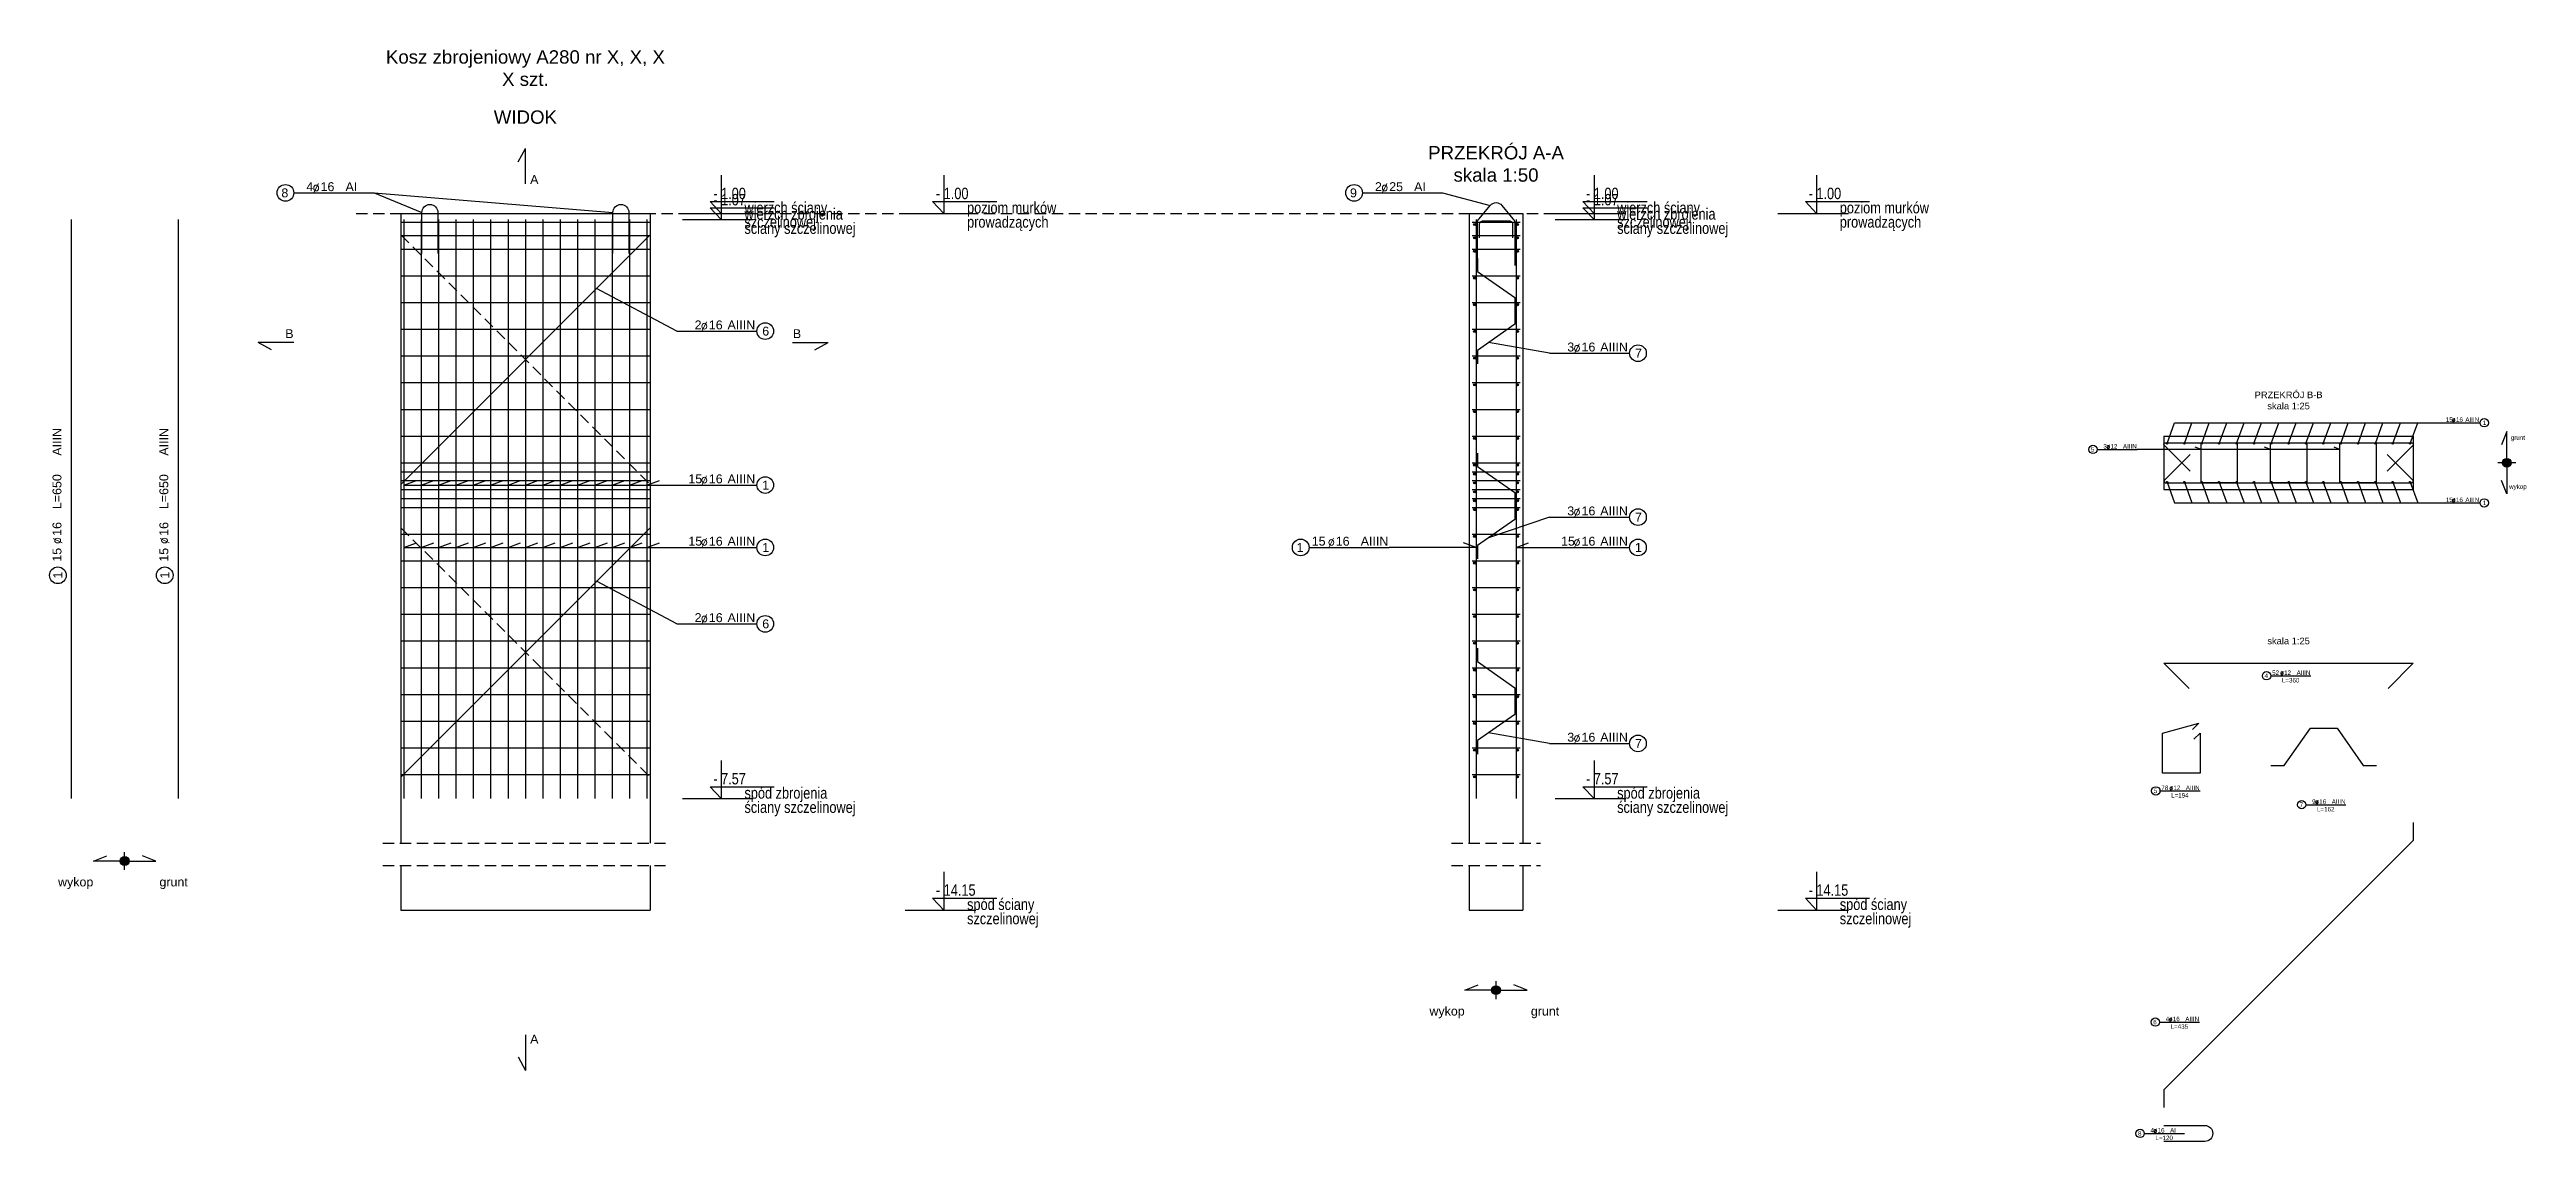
# Model space of a CAD drawing. Extents: x -5033 to 9347, y -17890 to -2362.
# Drawn here: x -1394 to 1387, y -12120 to -10894 of the extents above; entities that cross this region are included whole.
import ezdxf
from ezdxf.enums import TextEntityAlignment as Align

# ---------------------------------------------------------------- set-up
doc = ezdxf.new("R2010")
doc.units = 0
doc.header["$MEASUREMENT"] = 0
doc.linetypes.add('DASHED', pattern=[19.05, 12.7, -6.35])
for name, color, linetype in [('__SOL-KOTY_WYSOKOSCIOWE', 4, 'CONTINUOUS'), ('__SOL-OPISY', 4, 'CONTINUOUS'), ('__SOL-PRZERYWANA', 253, 'DASHED'), ('__SOL-WIDOK', 4, 'CONTINUOUS'), ('__SOL-ZBROJENIE', 3, 'CONTINUOUS')]:
    doc.layers.add(name, color=color, linetype=linetype)
doc.styles.add('ARIAL', font='arial.ttf', dxfattribs={"height": 2.5})
doc.styles.add('SIMPLEX', font='SIMPLEX.SHX', dxfattribs={"width": 0.8})
doc.styles.get("Standard").update_dxf_attribs({"font": 'arial.ttf'})

msp = doc.modelspace()

# ---------------------------------------------------------------- texts
at = {"layer": '__SOL-OPISY', "width": 2500, "attachment_point": 5}
for s, insert, char_height in [('Kosz zbrojeniowy A280 nr X, X, X\\PX szt.\\P', (-860, -10915), 15), ('\\P\\PWIDOK\\P', (-860, -10945), 15), ('\\P\\P\\PPRZEKRÓJ A-A\\Pskala 1:50\\P', (230, -10985), 15), ('A\\P', (-850, -11040), 10), ('B\\P', (-1125, -11213), 10), ('B\\P', (-555, -11213), 10), ('PRZEKRÓJ B-B\\Pskala 1:25\\P', (1120, -11288), 7.5), ('grunt\\P', (1377.5, -11330.5), 5), ('wykop\\P', (1377.5, -11385.5), 5), ('skala 1:25\\P', (1120, -11558), 7.5), ('wykop\\P', (-1365, -11830), 10), ('grunt\\P', (-1255, -11830), 10), ('wykop\\P', (175, -11975), 10), ('grunt\\P', (285, -11975), 10), ('A\\P', (-850, -12005), 10)]:
    msp.add_mtext(s, dxfattribs=dict(at, insert=insert, char_height=char_height))

# ---------------------------------------------------------------- blocks, each defined once
blk = doc.blocks.new('OPIS_PRET_BEZ_LINII')
at = {"layer": '__SOL-OPISY'}
blk.add_circle((25.7, 0), 9.36, dxfattribs=at)
at = {"layer": '__SOL-OPISY', "style": 'SIMPLEX', "width": 0.9}
blk.add_text(' %%c ', height=10, dxfattribs=at).set_placement((64.7, -4.8), align=Align.CENTER)
at = {"layer": '__SOL-OPISY', "style": 'ARIAL', "width": 0.8}
blk.add_attdef('NUMER', text='', height=10, dxfattribs=at).set_placement((25.7, 0), align=Align.MIDDLE)
blk.add_attdef('ILOSC', text='', height=10, dxfattribs=at).set_placement((56.9, -5.1), align=Align.RIGHT)
for tag, p in [('SREDNICA', (71, -5.1)), ('DLUGOSC', (95.1, -5.2)), ('STAL', (144.7, -5.2))]:
    blk.add_attdef(tag, p, '', height=10, dxfattribs=at)
blk = doc.blocks.new('OPIS_PRAWY')
at = {"layer": '__SOL-OPISY'}
blk.add_line((0, 0), (90, 0), dxfattribs=at)
blk.add_circle((99.4, 0), 9.36, dxfattribs=at)
at = {"layer": '__SOL-OPISY', "style": 'SIMPLEX', "width": 0.9}
blk.add_text(' %%c ', height=10, dxfattribs=at).set_placement((20.9, 0.5))
at = {"layer": '__SOL-OPISY', "style": 'ARIAL', "width": 0.8}
blk.add_attdef('ILOSC', text='', height=10, dxfattribs=at).set_placement((27.1, 0.1), align=Align.RIGHT)
for tag, p in [('SREDNICA', (35.4, 0.1)), ('STAL', (58.4, 0.5))]:
    blk.add_attdef(tag, p, '', height=10, dxfattribs=at)
for tag, p in [('NUMER', (99.4, 0)), ('DLUGOSC', (52.8, -6.1))]:
    blk.add_attdef(tag, text='', height=10, dxfattribs=at).set_placement(p, align=Align.MIDDLE)
blk = doc.blocks.new('OPIS_LEWY')
at = {"layer": '__SOL-OPISY'}
blk.add_line((-90, 0), (0, 0), dxfattribs=at)
blk.add_circle((-99.4, 0), 9.36, dxfattribs=at)
at = {"layer": '__SOL-OPISY', "style": 'SIMPLEX', "width": 0.9}
blk.add_text(' %%c ', height=10, dxfattribs=at).set_placement((-75, 0.5))
at = {"layer": '__SOL-OPISY', "style": 'ARIAL', "width": 0.8}
for tag, p in [('NUMER', (-99.4, 0)), ('DLUGOSC', (-58.9, -6.6))]:
    blk.add_attdef(tag, text='', height=10, dxfattribs=at).set_placement(p, align=Align.MIDDLE)
blk.add_attdef('ILOSC', text='', height=10, dxfattribs=at).set_placement((-74, 0.1), align=Align.RIGHT)
for tag, p in [('SREDNICA', (-65.8, 0.1)), ('STAL', (-42.7, 0.3))]:
    blk.add_attdef(tag, p, '', height=10, dxfattribs=at)
blk = doc.blocks.new('KOTA')
at = {"layer": '__SOL-KOTY_WYSOKOSCIOWE'}
for p, q in [((0, 33.4), (0, 0)), ((-34, 0), (28, 0)), ((0, 0), (-9.9, 10.4)), ((-9.9, 10.4), (46.5, 10.4))]:
    blk.add_line(p, q, dxfattribs=at)
at = {"layer": '__SOL-KOTY_WYSOKOSCIOWE', "style": 'ARIAL', "width": 0.8}
blk.add_attdef('RZEDNA', (500.5, 15.9), '', height=10.4, dxfattribs=at)

# ---------------------------------------------------------------- hatches: boundary and pattern name
at = {"layer": '__SOL-OPISY'}
for points in [[(1370, -11358, 1), (1360, -11358, 1)], [(-1305, -11805, 1), (-1315, -11805, 1)], [(235, -11950, 1), (225, -11950, 1)]]:
    msp.add_hatch(color=256, dxfattribs=at).paths.add_polyline_path(points)
at = {"layer": '__SOL-ZBROJENIE'}
for points in [[(207.2, -11090.5, 1), (204.8, -11090.5, 1)], [(255.2, -11090.5, 1), (252.8, -11090.5, 1)], [(207.2, -11105.5, 1), (204.8, -11105.5, 1)], [(207.2, -11120.5, 1), (204.8, -11120.5, 1)], [(255.2, -11105.5, 1), (252.8, -11105.5, 1)], [(255.2, -11120.5, 1), (252.8, -11120.5, 1)], [(207.2, -11150.5, 1), (204.8, -11150.5, 1)], [(255.2, -11150.5, 1), (252.8, -11150.5, 1)], [(207.2, -11180.5, 1), (204.8, -11180.5, 1)], [(255.2, -11180.5, 1), (252.8, -11180.5, 1)], [(207.2, -11210.5, 1), (204.8, -11210.5, 1)], [(255.2, -11210.5, 1), (252.8, -11210.5, 1)], [(207.2, -11240.5, 1), (204.8, -11240.5, 1)], [(255.2, -11240.5, 1), (252.8, -11240.5, 1)], [(207.2, -11270.5, 1), (204.8, -11270.5, 1)], [(255.2, -11270.5, 1), (252.8, -11270.5, 1)], [(207.2, -11300.5, 1), (204.8, -11300.5, 1)], [(255.2, -11300.5, 1), (252.8, -11300.5, 1)], [(207.2, -11330.5, 1), (204.8, -11330.5, 1)], [(255.2, -11330.5, 1), (252.8, -11330.5, 1)], [(984.3, -11336.3, 1), (982.7, -11336.3, 1)], [(1003.8, -11336.3, 1), (1002.2, -11336.3, 1)], [(1023.3, -11336.3, 1), (1021.7, -11336.3, 1)], [(1042.8, -11336.3, 1), (1041.2, -11336.3, 1)], [(1062.3, -11336.3, 1), (1060.7, -11336.3, 1)], [(1081.8, -11336.3, 1), (1080.2, -11336.3, 1)], [(1101.3, -11336.3, 1), (1099.7, -11336.3, 1)], [(1120.8, -11336.3, 1), (1119.2, -11336.3, 1)], [(1140.3, -11336.3, 1), (1138.7, -11336.3, 1)], [(1159.8, -11336.3, 1), (1158.2, -11336.3, 1)], [(1179.3, -11336.3, 1), (1177.7, -11336.3, 1)], [(1198.8, -11336.3, 1), (1197.2, -11336.3, 1)], [(1218.3, -11336.3, 1), (1216.7, -11336.3, 1)], [(1237.8, -11336.3, 1), (1236.2, -11336.3, 1)], [(1257.3, -11336.3, 1), (1255.7, -11336.3, 1)], [(207.2, -11360.5, 1), (204.8, -11360.5, 1)], [(207.2, -11370.5, 1), (204.8, -11370.5, 1)], [(255.2, -11360.5, 1), (252.8, -11360.5, 1)], [(255.2, -11370.5, 1), (252.8, -11370.5, 1)], [(207.2, -11380.5, 1), (204.8, -11380.5, 1)], [(207.2, -11390.5, 1), (204.8, -11390.5, 1)], [(207.2, -11400.5, 1), (204.8, -11400.5, 1)], [(255.2, -11380.5, 1), (252.8, -11380.5, 1)], [(255.2, -11390.5, 1), (252.8, -11390.5, 1)], [(255.2, -11400.5, 1), (252.8, -11400.5, 1)], [(984.3, -11379.7, 1), (982.7, -11379.7, 1)], [(1003.8, -11379.7, 1), (1002.2, -11379.7, 1)], [(1023.3, -11379.7, 1), (1021.7, -11379.7, 1)], [(1042.8, -11379.7, 1), (1041.2, -11379.7, 1)], [(1062.3, -11379.7, 1), (1060.7, -11379.7, 1)], [(1081.8, -11379.7, 1), (1080.2, -11379.7, 1)], [(1101.3, -11379.7, 1), (1099.7, -11379.7, 1)], [(1120.8, -11379.7, 1), (1119.2, -11379.7, 1)], [(1140.3, -11379.7, 1), (1138.7, -11379.7, 1)], [(1159.8, -11379.7, 1), (1158.2, -11379.7, 1)], [(1179.3, -11379.7, 1), (1177.7, -11379.7, 1)], [(1198.8, -11379.7, 1), (1197.2, -11379.7, 1)], [(1218.3, -11379.7, 1), (1216.7, -11379.7, 1)], [(1237.8, -11379.7, 1), (1236.2, -11379.7, 1)], [(1257.3, -11379.7, 1), (1255.7, -11379.7, 1)], [(207.2, -11410.5, 1), (204.8, -11410.5, 1)], [(255.2, -11410.5, 1), (252.8, -11410.5, 1)], [(207.2, -11440.5, 1), (204.8, -11440.5, 1)], [(255.2, -11440.5, 1), (252.8, -11440.5, 1)], [(207.2, -11470.5, 1), (204.8, -11470.5, 1)], [(255.2, -11470.5, 1), (252.8, -11470.5, 1)], [(207.2, -11500.5, 1), (204.8, -11500.5, 1)], [(255.2, -11500.5, 1), (252.8, -11500.5, 1)], [(207.2, -11530.5, 1), (204.8, -11530.5, 1)], [(255.2, -11530.5, 1), (252.8, -11530.5, 1)], [(207.2, -11560.5, 1), (204.8, -11560.5, 1)], [(255.2, -11560.5, 1), (252.8, -11560.5, 1)], [(207.2, -11590.5, 1), (204.8, -11590.5, 1)], [(255.2, -11590.5, 1), (252.8, -11590.5, 1)], [(207.2, -11620.5, 1), (204.8, -11620.5, 1)], [(255.2, -11620.5, 1), (252.8, -11620.5, 1)], [(207.2, -11650.5, 1), (204.8, -11650.5, 1)], [(255.2, -11650.5, 1), (252.8, -11650.5, 1)], [(207.2, -11680.5, 1), (204.8, -11680.5, 1)], [(255.2, -11680.5, 1), (252.8, -11680.5, 1)], [(207.2, -11710.5, 1), (204.8, -11710.5, 1)], [(255.2, -11710.5, 1), (252.8, -11710.5, 1)]]:
    msp.add_hatch(color=256, dxfattribs=at).paths.add_polyline_path(points)

# ---------------------------------------------------------------- linework, layer by layer
at = {"layer": '__SOL-OPISY'}
for p, q in [((-868, -11020), (-860, -11005)), ((-860, -11045), (-860, -11005)), ((-1030, -11055), (-976.25, -11077)), ((-1030, -11055), (-761.75, -11077)), ((170, -11055), (223.5, -11069.2)), ((-690, -11210.2), (-780, -11162.2)), ((-1120, -11223), (-1160, -11223)), ((-1145, -11231), (-1160, -11223)), ((-560, -11223), (-520, -11223)), ((-535, -11231), (-520, -11223)), ((290, -11235), (221.52, -11223.1)), ((983.5, -11336.3), (991.98, -11313)), ((991.98, -11313), (1290, -11313)), ((1003, -11336.3), (1011.48, -11313)), ((1022.5, -11336.3), (1030.98, -11313)), ((1042, -11336.3), (1050.48, -11313)), ((1061.5, -11336.3), (1069.98, -11313)), ((1081, -11336.3), (1089.48, -11313)), ((1100.5, -11336.3), (1108.98, -11313)), ((1120, -11336.3), (1128.48, -11313)), ((1139.5, -11336.3), (1147.98, -11313)), ((1159, -11336.3), (1167.48, -11313)), ((1178.5, -11336.3), (1186.98, -11313)), ((1198, -11336.3), (1206.48, -11313)), ((1217.5, -11336.3), (1225.98, -11313)), ((1237, -11336.3), (1245.48, -11313)), ((1256.5, -11336.3), (1264.98, -11313)), ((1177.7, -11343), (950, -11343)), ((1021.7, -11343), (1015.12, -11340.6)), ((1099.7, -11343), (1093.12, -11340.6)), ((1177.7, -11343), (1171.12, -11340.6)), ((1365, -11323), (1359, -11338)), ((1365, -11358), (1365, -11323)), ((1375, -11358), (1355, -11358)), ((1365, -11358), (1365, -11393)), ((-996.5, -11383), (-982.4, -11377.9)), ((-996.5, -11383), (-690, -11383)), ((-977, -11383), (-962.9, -11377.9)), ((-957.5, -11383), (-943.4, -11377.9)), ((-938, -11383), (-923.9, -11377.9)), ((-918.5, -11383), (-904.4, -11377.9)), ((-899, -11383), (-884.9, -11377.9)), ((-879.5, -11383), (-865.4, -11377.9)), ((-860, -11383), (-845.9, -11377.9)), ((-840.5, -11383), (-826.4, -11377.9)), ((-821, -11383), (-806.9, -11377.9)), ((-801.5, -11383), (-787.4, -11377.9)), ((-782, -11383), (-767.9, -11377.9)), ((-762.5, -11383), (-748.4, -11377.9)), ((-743, -11383), (-728.9, -11377.9)), ((-723.5, -11383), (-709.4, -11377.9)), ((983.5, -11379.7), (991.98, -11403)), ((991.98, -11403), (1290, -11403)), ((1003, -11379.7), (1011.48, -11403)), ((1022.5, -11379.7), (1030.98, -11403)), ((1042, -11379.7), (1050.48, -11403)), ((1061.5, -11379.7), (1069.98, -11403)), ((1081, -11379.7), (1089.48, -11403)), ((1100.5, -11379.7), (1108.98, -11403)), ((1120, -11379.7), (1128.48, -11403)), ((1139.5, -11379.7), (1147.98, -11403)), ((1159, -11379.7), (1167.48, -11403)), ((1178.5, -11379.7), (1186.98, -11403)), ((1198, -11379.7), (1206.48, -11403)), ((1217.5, -11379.7), (1225.98, -11403)), ((1237, -11379.7), (1245.48, -11403)), ((1256.5, -11379.7), (1264.98, -11403)), ((1365, -11393), (1359, -11378)), ((290, -11419), (221.52, -11442.1)), ((-996.5, -11453), (-982.4, -11447.9)), ((-996.5, -11453), (-690, -11453)), ((-977, -11453), (-962.9, -11447.9)), ((-957.5, -11453), (-943.4, -11447.9)), ((-938, -11453), (-923.9, -11447.9)), ((-918.5, -11453), (-904.4, -11447.9)), ((-899, -11453), (-884.9, -11447.9)), ((-879.5, -11453), (-865.4, -11447.9)), ((-860, -11453), (-845.9, -11447.9)), ((-840.5, -11453), (-826.4, -11447.9)), ((-821, -11453), (-806.9, -11447.9)), ((-801.5, -11453), (-787.4, -11447.9)), ((-782, -11453), (-767.9, -11447.9)), ((-762.5, -11453), (-748.4, -11447.9)), ((-743, -11453), (-728.9, -11447.9)), ((-723.5, -11453), (-709.4, -11447.9)), ((207.5, -11453), (110, -11453)), ((207.5, -11453), (193.41, -11447.9)), ((252.5, -11453), (266.6, -11447.9)), ((252.5, -11453), (290, -11453)), ((-690, -11538.8), (-780, -11490.8)), ((290, -11673), (221.52, -11661.1)), ((-1345, -11805), (-1330, -11799)), ((-1310, -11805), (-1345, -11805)), ((-1310, -11815), (-1310, -11795)), ((-1310, -11805), (-1275, -11805)), ((-1275, -11805), (-1290, -11799)), ((195, -11950), (210, -11944)), ((230, -11950), (195, -11950)), ((230, -11960), (230, -11940)), ((230, -11950), (265, -11950)), ((265, -11950), (250, -11944)), ((-860, -12000), (-860, -12040)), ((-868, -12025), (-860, -12040))]:
    msp.add_line(p, q, dxfattribs=at)
for centre in [(1365, -11358), (-1310, -11805), (230, -11950)]:
    msp.add_circle(centre, 5, dxfattribs=at)
at = {"layer": '__SOL-PRZERYWANA'}
for p, q in [((-1050, -11078), (310, -11078)), ((-1020, -11785), (-700, -11785)), ((180, -11785), (280, -11785)), ((-1020, -11810), (-700, -11810)), ((180, -11810), (280, -11810))]:
    msp.add_line(p, q, dxfattribs=at)
for points in [[(-1000, -11082.2), (-1000, -11102.2), (-720, -11382.2), (-720, -11402.2)], [(-1000, -11410.8), (-1000, -11430.8), (-720, -11710.8), (-720, -11730.8)]]:
    msp.add_lwpolyline(points, dxfattribs=at)
at = {"layer": '__SOL-WIDOK'}
for p, q in [((-1000, -11078), (-1000, -11785)), ((-1000, -11078), (-720, -11078)), ((-720, -11078), (-720, -11785)), ((200, -11078), (200, -11785)), ((200, -11078), (260, -11078)), ((260, -11078), (260, -11785)), ((980, -11328), (980, -11388)), ((980, -11328), (1260, -11328)), ((1260, -11328), (1260, -11388)), ((980, -11388), (1260, -11388)), ((-1000, -11810), (-1000, -11860)), ((-720, -11810), (-720, -11860)), ((200, -11810), (200, -11860)), ((260, -11810), (260, -11860)), ((-1000, -11860), (-720, -11860)), ((200, -11860), (260, -11860))]:
    msp.add_line(p, q, dxfattribs=at)
at = {"layer": '__SOL-ZBROJENIE'}
for p, q in [((-1370, -11085), (-1370, -11735)), ((-1250, -11085), (-1250, -11735)), ((-1000, -11088), (-720, -11088)), ((-996.5, -11085), (-996.5, -11735)), ((-977, -11085), (-977, -11735)), ((-957.5, -11085), (-957.5, -11735)), ((-938, -11085), (-938, -11735)), ((-918.5, -11085), (-918.5, -11735)), ((-899, -11085), (-899, -11735)), ((-879.5, -11085), (-879.5, -11735)), ((-860, -11085), (-860, -11735)), ((-840.5, -11085), (-840.5, -11735)), ((-821, -11085), (-821, -11735)), ((-801.5, -11085), (-801.5, -11735)), ((-782, -11085), (-782, -11735)), ((-762.5, -11085), (-762.5, -11735)), ((-743, -11085), (-743, -11735)), ((-723.5, -11085), (-723.5, -11735)), ((203, -11088), (257, -11088)), ((207.5, -11085), (207.5, -11735)), ((252.5, -11085), (252.5, -11735)), ((-1000, -11103), (-720, -11103)), ((-1000, -11118), (-720, -11118)), ((203, -11103), (257, -11103)), ((203, -11118), (257, -11118)), ((-1000, -11148), (-720, -11148)), ((203, -11148), (257, -11148)), ((-1000, -11178), (-720, -11178)), ((203, -11178), (257, -11178)), ((-1000, -11208), (-720, -11208)), ((203, -11208), (257, -11208)), ((-1000, -11238), (-720, -11238)), ((203, -11238), (257, -11238)), ((-1000, -11268), (-720, -11268)), ((203, -11268), (257, -11268)), ((-1000, -11298), (-720, -11298)), ((203, -11298), (257, -11298)), ((-1000, -11328), (-720, -11328)), ((203, -11328), (257, -11328)), ((-1000, -11358), (-720, -11358)), ((-1000, -11368), (-720, -11368)), ((203, -11358), (257, -11358)), ((203, -11368), (257, -11368)), ((-1000, -11378), (-720, -11378)), ((-1000, -11388), (-720, -11388)), ((-1000, -11398), (-720, -11398)), ((203, -11378), (257, -11378)), ((203, -11388), (257, -11388)), ((203, -11398), (257, -11398)), ((-1000, -11408), (-720, -11408)), ((203, -11408), (257, -11408)), ((-1000, -11438), (-720, -11438)), ((203, -11438), (257, -11438)), ((-1000, -11468), (-720, -11468)), ((203, -11468), (257, -11468)), ((-1000, -11498), (-720, -11498)), ((203, -11498), (257, -11498)), ((-1000, -11528), (-720, -11528)), ((203, -11528), (257, -11528)), ((-1000, -11558), (-720, -11558)), ((203, -11558), (257, -11558)), ((-1000, -11588), (-720, -11588)), ((203, -11588), (257, -11588)), ((-1000, -11618), (-720, -11618)), ((203, -11618), (257, -11618)), ((-1000, -11648), (-720, -11648)), ((203, -11648), (257, -11648)), ((-1000, -11678), (-720, -11678)), ((203, -11678), (257, -11678)), ((-1000, -11708), (-720, -11708)), ((203, -11708), (257, -11708))]:
    msp.add_line(p, q, dxfattribs=at)
for points in [[(-976.25, -11122.9), (-976.25, -11077, -1), (-958.25, -11077), (-958.25, -11122.9)], [(-761.75, -11122.9), (-761.75, -11077, -1), (-743.75, -11077), (-743.75, -11122.9)], [(209, -11136.5), (209, -11088, -0.22), (211, -11084.1), (223.5, -11069.2, -0.5), (236.5, -11069.2), (249, -11084.1, -0.22), (251, -11088), (251, -11136.5)], [(211.5, -11105.5), (211.5, -11090.5, -0.48), (215.5, -11086.5), (244.5, -11086.5, -0.48), (248.5, -11090.5), (248.5, -11105.5)], [(1009.28, -11367.3), (981, -11339, -0.7), (981.5, -11335.5), (1258.5, -11335.5, -0.7), (1259, -11339), (1230.72, -11367.3)], [(1009.28, -11367.3), (981, -11339, -0.7), (981.5, -11335.5), (1258.5, -11335.5, -0.7), (1259, -11339), (1230.72, -11367.3)], [(1009.28, -11348.7), (981, -11377, 0.7), (981.5, -11380.5), (1258.5, -11380.5, 0.7), (1259, -11377), (1230.72, -11348.7)], [(1009.28, -11348.7), (981, -11377, 0.7), (981.5, -11380.5), (1258.5, -11380.5, 0.7), (1259, -11377), (1230.72, -11348.7)], [(980, -12101.8), (1025.86, -12101.8, -1), (1025.86, -12119.8), (980, -12119.8)]]:
    msp.add_lwpolyline(points, format="xyb", dxfattribs=at)
for points in [[(-720, -11082.2), (-720, -11102.2), (-1000, -11382.2), (-1000, -11402.2)], [(209, -11128.1), (209, -11143.1), (251, -11172.5), (251, -11202.5), (209, -11231.9), (209, -11246.9)], [(209, -11347.1), (209, -11362.1), (251, -11391.5), (251, -11421.5), (209, -11450.9), (209, -11465.9)], [(-720, -11410.8), (-720, -11430.8), (-1000, -11710.8), (-1000, -11730.8)], [(209, -11566.1), (209, -11581.1), (251, -11610.5), (251, -11640.5), (209, -11669.9), (209, -11684.9)], [(1008.28, -11611.3), (980, -11583), (1260, -11583), (1231.72, -11611.3)], [(1013.53, -11668.4), (1020.6, -11661.3), (1020.6, -11706.3), (978.4, -11706.3), (978.4, -11661.3), (1019.16, -11650.4), (1012.09, -11657.4)], [(1100, -11697.8), (1115, -11697.8), (1144.41, -11655.8), (1174.41, -11655.8), (1203.82, -11697.8), (1218.82, -11697.8)], [(1260, -11761.8), (1260, -11781.8), (980, -12061.8), (980, -12081.8)]]:
    msp.add_lwpolyline(points, dxfattribs=at)
for points in [[(1022.2, -11335.5), (1061.8, -11335.5, -0.414214), (1062.3, -11336), (1062.3, -11380, -0.414214), (1061.8, -11380.5), (1022.2, -11380.5, -0.414214), (1021.7, -11380), (1021.7, -11336, -0.414214)], [(1100.2, -11335.5), (1139.8, -11335.5, -0.414214), (1140.3, -11336), (1140.3, -11380, -0.414214), (1139.8, -11380.5), (1100.2, -11380.5, -0.414214), (1099.7, -11380), (1099.7, -11336, -0.414214)], [(1178.2, -11335.5), (1217.8, -11335.5, -0.414214), (1218.3, -11336), (1218.3, -11380, -0.414214), (1217.8, -11380.5), (1178.2, -11380.5, -0.414214), (1177.7, -11380), (1177.7, -11336, -0.414214)]]:
    msp.add_lwpolyline(points, format="xyb", close=True, dxfattribs=at)
for centre, radius in [((206, -11090.5), 1.2), ((254, -11090.5), 1.2), ((206, -11105.5), 1.2), ((206, -11120.5), 1.2), ((254, -11105.5), 1.2), ((254, -11120.5), 1.2), ((206, -11150.5), 1.2), ((254, -11150.5), 1.2), ((206, -11180.5), 1.2), ((254, -11180.5), 1.2), ((206, -11210.5), 1.2), ((254, -11210.5), 1.2), ((206, -11240.5), 1.2), ((254, -11240.5), 1.2), ((206, -11270.5), 1.2), ((254, -11270.5), 1.2), ((206, -11300.5), 1.2), ((254, -11300.5), 1.2), ((206, -11330.5), 1.2), ((254, -11330.5), 1.2), ((983.5, -11336.3), 0.8), ((1003, -11336.3), 0.8), ((1022.5, -11336.3), 0.8), ((1042, -11336.3), 0.8), ((1061.5, -11336.3), 0.8), ((1081, -11336.3), 0.8), ((1100.5, -11336.3), 0.8), ((1120, -11336.3), 0.8), ((1139.5, -11336.3), 0.8), ((1159, -11336.3), 0.8), ((1178.5, -11336.3), 0.8), ((1198, -11336.3), 0.8), ((1217.5, -11336.3), 0.8), ((1237, -11336.3), 0.8), ((1256.5, -11336.3), 0.8), ((206, -11360.5), 1.2), ((206, -11370.5), 1.2), ((254, -11360.5), 1.2), ((254, -11370.5), 1.2), ((206, -11380.5), 1.2), ((206, -11390.5), 1.2), ((206, -11400.5), 1.2), ((254, -11380.5), 1.2), ((254, -11390.5), 1.2), ((254, -11400.5), 1.2), ((983.5, -11379.7), 0.8), ((1003, -11379.7), 0.8), ((1022.5, -11379.7), 0.8), ((1042, -11379.7), 0.8), ((1061.5, -11379.7), 0.8), ((1081, -11379.7), 0.8), ((1100.5, -11379.7), 0.8), ((1120, -11379.7), 0.8), ((1139.5, -11379.7), 0.8), ((1159, -11379.7), 0.8), ((1178.5, -11379.7), 0.8), ((1198, -11379.7), 0.8), ((1217.5, -11379.7), 0.8), ((1237, -11379.7), 0.8), ((1256.5, -11379.7), 0.8), ((206, -11410.5), 1.2), ((254, -11410.5), 1.2), ((206, -11440.5), 1.2), ((254, -11440.5), 1.2), ((206, -11470.5), 1.2), ((254, -11470.5), 1.2), ((206, -11500.5), 1.2), ((254, -11500.5), 1.2), ((206, -11530.5), 1.2), ((254, -11530.5), 1.2), ((206, -11560.5), 1.2), ((254, -11560.5), 1.2), ((206, -11590.5), 1.2), ((254, -11590.5), 1.2), ((206, -11620.5), 1.2), ((254, -11620.5), 1.2), ((206, -11650.5), 1.2), ((254, -11650.5), 1.2), ((206, -11680.5), 1.2), ((254, -11680.5), 1.2), ((206, -11710.5), 1.2), ((254, -11710.5), 1.2)]:
    msp.add_circle(centre, radius, dxfattribs=at)

# ---------------------------------------------------------------- block references
at = {"layer": '__SOL-KOTY_WYSOKOSCIOWE'}
ref = msp.add_blockref('KOTA', (-640, -11078), dxfattribs=dict(at, xscale=1.28, yscale=1.28, zscale=1.28))
ref.add_attrib('RZEDNA', '- 1.00', (-649, -11062), dxfattribs={"height": 12.8, "style": 'ARIAL', "width": 0.8})
ref.add_attrib('OPIS1', 'wierzch ściany', (-614, -11078), dxfattribs={"height": 12.8, "style": 'ARIAL', "width": 0.8})
ref.add_attrib('OPIS2', 'szczelinowej', (-614, -11094), dxfattribs={"height": 12.8, "style": 'ARIAL', "width": 0.8})
ref = msp.add_blockref('KOTA', (-640, -11085), dxfattribs=dict(at, xscale=1.28, yscale=1.28, zscale=1.28))
ref.add_attrib('RZEDNA', '- 1.07', (-649, -11069), dxfattribs={"height": 12.8, "style": 'ARIAL', "width": 0.8})
ref.add_attrib('OPIS1', 'wierzch zbrojenia', (-614, -11085), dxfattribs={"height": 12.8, "style": 'ARIAL', "width": 0.8})
ref.add_attrib('OPIS2', 'ściany szczelinowej', (-614, -11101), dxfattribs={"height": 12.8, "style": 'ARIAL', "width": 0.8})
ref = msp.add_blockref('KOTA', (-390, -11078), dxfattribs=dict(at, xscale=1.28, yscale=1.28, zscale=1.28))
ref.add_attrib('RZEDNA', '- 1.00', (-399, -11062), dxfattribs={"height": 12.8, "style": 'ARIAL', "width": 0.8})
ref.add_attrib('OPIS1', 'poziom murków', (-364, -11078), dxfattribs={"height": 12.8, "style": 'ARIAL', "width": 0.8})
ref.add_attrib('OPIS2', 'prowadzących', (-364, -11094), dxfattribs={"height": 12.8, "style": 'ARIAL', "width": 0.8})
ref = msp.add_blockref('KOTA', (340, -11078), dxfattribs=dict(at, xscale=1.28, yscale=1.28, zscale=1.28))
ref.add_attrib('RZEDNA', '- 1.00', (331, -11062), dxfattribs={"height": 12.8, "style": 'ARIAL', "width": 0.8})
ref.add_attrib('OPIS1', 'wierzch ściany', (366, -11078), dxfattribs={"height": 12.8, "style": 'ARIAL', "width": 0.8})
ref.add_attrib('OPIS2', 'szczelinowej', (366, -11094), dxfattribs={"height": 12.8, "style": 'ARIAL', "width": 0.8})
ref = msp.add_blockref('KOTA', (340, -11085), dxfattribs=dict(at, xscale=1.28, yscale=1.28, zscale=1.28))
ref.add_attrib('RZEDNA', '- 1.07', (331, -11069), dxfattribs={"height": 12.8, "style": 'ARIAL', "width": 0.8})
ref.add_attrib('OPIS1', 'wierzch zbrojenia', (366, -11085), dxfattribs={"height": 12.8, "style": 'ARIAL', "width": 0.8})
ref.add_attrib('OPIS2', 'ściany szczelinowej', (366, -11101), dxfattribs={"height": 12.8, "style": 'ARIAL', "width": 0.8})
ref = msp.add_blockref('KOTA', (590, -11078), dxfattribs=dict(at, xscale=1.28, yscale=1.28, zscale=1.28))
ref.add_attrib('RZEDNA', '- 1.00', (581, -11062), dxfattribs={"height": 12.8, "style": 'ARIAL', "width": 0.8})
ref.add_attrib('OPIS1', 'poziom murków', (616, -11078), dxfattribs={"height": 12.8, "style": 'ARIAL', "width": 0.8})
ref.add_attrib('OPIS2', 'prowadzących', (616, -11094), dxfattribs={"height": 12.8, "style": 'ARIAL', "width": 0.8})
ref = msp.add_blockref('KOTA', (-640, -11735), dxfattribs=dict(at, xscale=1.28, yscale=1.28, zscale=1.28))
ref.add_attrib('RZEDNA', '- 7.57', (-649, -11719), dxfattribs={"height": 12.8, "style": 'ARIAL', "width": 0.8})
ref.add_attrib('OPIS1', 'spód zbrojenia', (-614, -11735), dxfattribs={"height": 12.8, "style": 'ARIAL', "width": 0.8})
ref.add_attrib('OPIS2', 'ściany szczelinowej', (-614, -11751), dxfattribs={"height": 12.8, "style": 'ARIAL', "width": 0.8})
ref = msp.add_blockref('KOTA', (340, -11735), dxfattribs=dict(at, xscale=1.28, yscale=1.28, zscale=1.28))
ref.add_attrib('RZEDNA', '- 7.57', (331, -11719), dxfattribs={"height": 12.8, "style": 'ARIAL', "width": 0.8})
ref.add_attrib('OPIS1', 'spód zbrojenia', (366, -11735), dxfattribs={"height": 12.8, "style": 'ARIAL', "width": 0.8})
ref.add_attrib('OPIS2', 'ściany szczelinowej', (366, -11751), dxfattribs={"height": 12.8, "style": 'ARIAL', "width": 0.8})
ref = msp.add_blockref('KOTA', (-390, -11860), dxfattribs=dict(at, xscale=1.28, yscale=1.28, zscale=1.28))
ref.add_attrib('RZEDNA', '- 14.15', (-399, -11844), dxfattribs={"height": 12.8, "style": 'ARIAL', "width": 0.8})
ref.add_attrib('OPIS1', 'spód ściany', (-364, -11860), dxfattribs={"height": 12.8, "style": 'ARIAL', "width": 0.8})
ref.add_attrib('OPIS2', 'szczelinowej', (-364, -11876), dxfattribs={"height": 12.8, "style": 'ARIAL', "width": 0.8})
ref = msp.add_blockref('KOTA', (590, -11860), dxfattribs=dict(at, xscale=1.28, yscale=1.28, zscale=1.28))
ref.add_attrib('RZEDNA', '- 14.15', (581, -11844), dxfattribs={"height": 12.8, "style": 'ARIAL', "width": 0.8})
ref.add_attrib('OPIS1', 'spód ściany', (616, -11860), dxfattribs={"height": 12.8, "style": 'ARIAL', "width": 0.8})
ref.add_attrib('OPIS2', 'szczelinowej', (616, -11876), dxfattribs={"height": 12.8, "style": 'ARIAL', "width": 0.8})
at = {"layer": '__SOL-OPISY'}
ref = msp.add_blockref('OPIS_LEWY', (-1030, -11055), dxfattribs=at)
ref.add_attrib('ILOSC', '4', (-1106, -11053), dxfattribs={"height": 10, "style": 'ARIAL'})
ref.add_attrib('SREDNICA', '16', (-1090, -11053), dxfattribs={"height": 10, "style": 'ARIAL'})
ref.add_attrib('STAL', 'AI', (-1062, -11053), dxfattribs={"height": 10, "style": 'ARIAL'})
ref.add_attrib('NUMER', '8', (-1134, -11060), dxfattribs={"height": 10, "style": 'ARIAL'})
ref = msp.add_blockref('OPIS_LEWY', (170, -11055), dxfattribs=at)
ref.add_attrib('ILOSC', '2', (94, -11053), dxfattribs={"height": 10, "style": 'ARIAL'})
ref.add_attrib('SREDNICA', '25', (110, -11053), dxfattribs={"height": 10, "style": 'ARIAL'})
ref.add_attrib('STAL', 'AI', (138, -11053), dxfattribs={"height": 10, "style": 'ARIAL'})
ref.add_attrib('NUMER', '9', (66, -11060), dxfattribs={"height": 10, "style": 'ARIAL'})
ref = msp.add_blockref('OPIS_PRAWY', (-690, -11210.2), dxfattribs=at)
ref.add_attrib('ILOSC', '2', (-670, -11208.2), dxfattribs={"height": 10, "style": 'ARIAL'})
ref.add_attrib('SREDNICA', '16', (-654, -11208.2), dxfattribs={"height": 10, "style": 'ARIAL'})
ref.add_attrib('STAL', 'AIIIN', (-633, -11208.2), dxfattribs={"height": 10, "style": 'ARIAL'})
ref.add_attrib('NUMER', '6', (-594, -11215.2), dxfattribs={"height": 10, "style": 'ARIAL'})
ref = msp.add_blockref('OPIS_PRAWY', (290, -11235), dxfattribs=at)
ref.add_attrib('ILOSC', '3', (310, -11233), dxfattribs={"height": 10, "style": 'ARIAL'})
ref.add_attrib('SREDNICA', '16', (326, -11233), dxfattribs={"height": 10, "style": 'ARIAL'})
ref.add_attrib('STAL', 'AIIIN', (347, -11233), dxfattribs={"height": 10, "style": 'ARIAL'})
ref.add_attrib('NUMER', '7', (386, -11240), dxfattribs={"height": 10, "style": 'ARIAL'})
ref = msp.add_blockref('OPIS_PRET_BEZ_LINII', (-1385, -11510), dxfattribs=dict(at, rotation=90))
ref.add_attrib('NUMER', '1', (-1380, -11488), dxfattribs={"height": 10, "rotation": 90, "style": 'ARIAL'})
ref.add_attrib('ILOSC', '15', (-1381, -11469), dxfattribs={"height": 10, "rotation": 90, "style": 'ARIAL'})
ref.add_attrib('SREDNICA', '16', (-1381, -11440), dxfattribs={"height": 10, "rotation": 90, "style": 'ARIAL'})
ref.add_attrib('DLUGOSC', 'L=650', (-1381, -11410), dxfattribs={"height": 10, "rotation": 90, "style": 'ARIAL'})
ref.add_attrib('STAL', 'AIIIN', (-1381, -11350), dxfattribs={"height": 10, "rotation": 90, "style": 'ARIAL'})
ref = msp.add_blockref('OPIS_PRET_BEZ_LINII', (-1265, -11510), dxfattribs=dict(at, rotation=90))
ref.add_attrib('NUMER', '1', (-1260, -11488), dxfattribs={"height": 10, "rotation": 90, "style": 'ARIAL'})
ref.add_attrib('ILOSC', '15', (-1261, -11469), dxfattribs={"height": 10, "rotation": 90, "style": 'ARIAL'})
ref.add_attrib('SREDNICA', '16', (-1261, -11440), dxfattribs={"height": 10, "rotation": 90, "style": 'ARIAL'})
ref.add_attrib('DLUGOSC', 'L=650', (-1261, -11410), dxfattribs={"height": 10, "rotation": 90, "style": 'ARIAL'})
ref.add_attrib('STAL', 'AIIIN', (-1261, -11350), dxfattribs={"height": 10, "rotation": 90, "style": 'ARIAL'})
ref = msp.add_blockref('OPIS_PRAWY', (1290, -11313), dxfattribs=dict(at, xscale=0.5, yscale=0.5, zscale=0.5))
ref.add_attrib('ILOSC', '15', (1296.5, -11312), dxfattribs={"height": 5, "style": 'ARIAL'})
ref.add_attrib('SREDNICA', '16', (1308, -11312), dxfattribs={"height": 5, "style": 'ARIAL'})
ref.add_attrib('STAL', 'AIIIN', (1318.5, -11312), dxfattribs={"height": 5, "style": 'ARIAL'})
ref.add_attrib('NUMER', '1', (1338, -11315.5), dxfattribs={"height": 5, "style": 'ARIAL'})
ref = msp.add_blockref('OPIS_LEWY', (950, -11343), dxfattribs=dict(at, xscale=0.5, yscale=0.5, zscale=0.5))
ref.add_attrib('ILOSC', '3', (912, -11342), dxfattribs={"height": 5, "style": 'ARIAL'})
ref.add_attrib('SREDNICA', '12', (920, -11342), dxfattribs={"height": 5, "style": 'ARIAL'})
ref.add_attrib('STAL', 'AIIIN', (934, -11342), dxfattribs={"height": 5, "style": 'ARIAL'})
ref.add_attrib('NUMER', '5', (898, -11345.5), dxfattribs={"height": 5, "style": 'ARIAL'})
ref = msp.add_blockref('OPIS_PRAWY', (-690, -11383), dxfattribs=at)
ref.add_attrib('ILOSC', '15', (-677, -11381), dxfattribs={"height": 10, "style": 'ARIAL'})
ref.add_attrib('SREDNICA', '16', (-654, -11381), dxfattribs={"height": 10, "style": 'ARIAL'})
ref.add_attrib('STAL', 'AIIIN', (-633, -11381), dxfattribs={"height": 10, "style": 'ARIAL'})
ref.add_attrib('NUMER', '1', (-594, -11388), dxfattribs={"height": 10, "style": 'ARIAL'})
ref = msp.add_blockref('OPIS_PRAWY', (1290, -11403), dxfattribs=dict(at, xscale=0.5, yscale=0.5, zscale=0.5))
ref.add_attrib('ILOSC', '15', (1296.5, -11402), dxfattribs={"height": 5, "style": 'ARIAL'})
ref.add_attrib('SREDNICA', '16', (1308, -11402), dxfattribs={"height": 5, "style": 'ARIAL'})
ref.add_attrib('STAL', 'AIIIN', (1318.5, -11402), dxfattribs={"height": 5, "style": 'ARIAL'})
ref.add_attrib('NUMER', '1', (1338, -11405.5), dxfattribs={"height": 5, "style": 'ARIAL'})
ref = msp.add_blockref('OPIS_PRAWY', (290, -11419), dxfattribs=at)
ref.add_attrib('ILOSC', '3', (310, -11417), dxfattribs={"height": 10, "style": 'ARIAL'})
ref.add_attrib('SREDNICA', '16', (326, -11417), dxfattribs={"height": 10, "style": 'ARIAL'})
ref.add_attrib('STAL', 'AIIIN', (347, -11417), dxfattribs={"height": 10, "style": 'ARIAL'})
ref.add_attrib('NUMER', '7', (386, -11424), dxfattribs={"height": 10, "style": 'ARIAL'})
ref = msp.add_blockref('OPIS_PRAWY', (-690, -11453), dxfattribs=at)
ref.add_attrib('ILOSC', '15', (-677, -11451), dxfattribs={"height": 10, "style": 'ARIAL'})
ref.add_attrib('SREDNICA', '16', (-654, -11451), dxfattribs={"height": 10, "style": 'ARIAL'})
ref.add_attrib('STAL', 'AIIIN', (-633, -11451), dxfattribs={"height": 10, "style": 'ARIAL'})
ref.add_attrib('NUMER', '1', (-594, -11458), dxfattribs={"height": 10, "style": 'ARIAL'})
ref = msp.add_blockref('OPIS_LEWY', (110, -11453), dxfattribs=at)
ref.add_attrib('ILOSC', '15', (23, -11451), dxfattribs={"height": 10, "style": 'ARIAL'})
ref.add_attrib('SREDNICA', '16', (50, -11451), dxfattribs={"height": 10, "style": 'ARIAL'})
ref.add_attrib('STAL', 'AIIIN', (78, -11451), dxfattribs={"height": 10, "style": 'ARIAL'})
ref.add_attrib('NUMER', '1', (6, -11458), dxfattribs={"height": 10, "style": 'ARIAL'})
ref = msp.add_blockref('OPIS_PRAWY', (290, -11453), dxfattribs=at)
ref.add_attrib('ILOSC', '15', (303, -11451), dxfattribs={"height": 10, "style": 'ARIAL'})
ref.add_attrib('SREDNICA', '16', (326, -11451), dxfattribs={"height": 10, "style": 'ARIAL'})
ref.add_attrib('STAL', 'AIIIN', (347, -11451), dxfattribs={"height": 10, "style": 'ARIAL'})
ref.add_attrib('NUMER', '1', (386, -11458), dxfattribs={"height": 10, "style": 'ARIAL'})
ref = msp.add_blockref('OPIS_PRAWY', (-690, -11538.8), dxfattribs=at)
ref.add_attrib('ILOSC', '2', (-670, -11536.8), dxfattribs={"height": 10, "style": 'ARIAL'})
ref.add_attrib('SREDNICA', '16', (-654, -11536.8), dxfattribs={"height": 10, "style": 'ARIAL'})
ref.add_attrib('STAL', 'AIIIN', (-633, -11536.8), dxfattribs={"height": 10, "style": 'ARIAL'})
ref.add_attrib('NUMER', '6', (-594, -11543.8), dxfattribs={"height": 10, "style": 'ARIAL'})
ref = msp.add_blockref('OPIS_LEWY', (1145, -11597.1), dxfattribs=dict(at, xscale=0.5, yscale=0.5, zscale=0.5))
ref.add_attrib('ILOSC', '52', (1101.5, -11596.1), dxfattribs={"height": 5, "style": 'ARIAL'})
ref.add_attrib('SREDNICA', '12', (1115, -11596.1), dxfattribs={"height": 5, "style": 'ARIAL'})
ref.add_attrib('DLUGOSC', 'L=360', (1112.5, -11604.6), dxfattribs={"height": 5, "style": 'ARIAL'})
ref.add_attrib('STAL', 'AIIIN', (1129, -11596.1), dxfattribs={"height": 5, "style": 'ARIAL'})
ref.add_attrib('NUMER', '4', (1093, -11599.6), dxfattribs={"height": 5, "style": 'ARIAL'})
ref = msp.add_blockref('OPIS_PRAWY', (290, -11673), dxfattribs=at)
ref.add_attrib('ILOSC', '3', (310, -11671), dxfattribs={"height": 10, "style": 'ARIAL'})
ref.add_attrib('SREDNICA', '16', (326, -11671), dxfattribs={"height": 10, "style": 'ARIAL'})
ref.add_attrib('STAL', 'AIIIN', (347, -11671), dxfattribs={"height": 10, "style": 'ARIAL'})
ref.add_attrib('NUMER', '7', (386, -11678), dxfattribs={"height": 10, "style": 'ARIAL'})
ref = msp.add_blockref('OPIS_LEWY', (1020.6, -11726.3), dxfattribs=dict(at, xscale=0.5, yscale=0.5, zscale=0.5))
ref.add_attrib('ILOSC', '78', (977.1, -11725.3), dxfattribs={"height": 5, "style": 'ARIAL'})
ref.add_attrib('SREDNICA', '12', (990.6, -11725.3), dxfattribs={"height": 5, "style": 'ARIAL'})
ref.add_attrib('DLUGOSC', 'L=194', (988.1, -11733.8), dxfattribs={"height": 5, "style": 'ARIAL'})
ref.add_attrib('STAL', 'AIIIN', (1004.6, -11725.3), dxfattribs={"height": 5, "style": 'ARIAL'})
ref.add_attrib('NUMER', '5', (968.6, -11728.8), dxfattribs={"height": 5, "style": 'ARIAL'})
ref = msp.add_blockref('OPIS_LEWY', (1184.41, -11741.8), dxfattribs=dict(at, xscale=0.5, yscale=0.5, zscale=0.5))
ref.add_attrib('ILOSC', '9', (1146.41, -11740.8), dxfattribs={"height": 5, "style": 'ARIAL'})
ref.add_attrib('SREDNICA', '16', (1154.41, -11740.8), dxfattribs={"height": 5, "style": 'ARIAL'})
ref.add_attrib('DLUGOSC', 'L=162', (1151.91, -11749.3), dxfattribs={"height": 5, "style": 'ARIAL'})
ref.add_attrib('STAL', 'AIIIN', (1168.41, -11740.8), dxfattribs={"height": 5, "style": 'ARIAL'})
ref.add_attrib('NUMER', '7', (1132.41, -11744.3), dxfattribs={"height": 5, "style": 'ARIAL'})
ref = msp.add_blockref('OPIS_LEWY', (1020, -11985.8), dxfattribs=dict(at, xscale=0.5, yscale=0.5, zscale=0.5))
ref.add_attrib('ILOSC', '4', (982, -11984.8), dxfattribs={"height": 5, "style": 'ARIAL'})
ref.add_attrib('SREDNICA', '16', (990, -11984.8), dxfattribs={"height": 5, "style": 'ARIAL'})
ref.add_attrib('DLUGOSC', 'L=435', (987.5, -11993.3), dxfattribs={"height": 5, "style": 'ARIAL'})
ref.add_attrib('STAL', 'AIIIN', (1004, -11984.8), dxfattribs={"height": 5, "style": 'ARIAL'})
ref.add_attrib('NUMER', '6', (968, -11988.3), dxfattribs={"height": 5, "style": 'ARIAL'})
ref = msp.add_blockref('OPIS_LEWY', (1002.93, -12110.8), dxfattribs=dict(at, xscale=0.5, yscale=0.5, zscale=0.5))
ref.add_attrib('ILOSC', '4', (964.93, -12109.8), dxfattribs={"height": 5, "style": 'ARIAL'})
ref.add_attrib('SREDNICA', '16', (972.93, -12109.8), dxfattribs={"height": 5, "style": 'ARIAL'})
ref.add_attrib('DLUGOSC', 'L=120', (970.43, -12118.3), dxfattribs={"height": 5, "style": 'ARIAL'})
ref.add_attrib('STAL', 'AI', (986.93, -12109.8), dxfattribs={"height": 5, "style": 'ARIAL'})
ref.add_attrib('NUMER', '8', (950.93, -12113.3), dxfattribs={"height": 5, "style": 'ARIAL'})

msp.set_redraw_order([(e.dxf.handle, doc.entitydb.next_handle()) for e in msp.query("TEXT MTEXT ATTDEF DIMENSION ARC_DIMENSION")])  # texts and dimensions are drawn at this point

doc.saveas('drawing.dxf')
